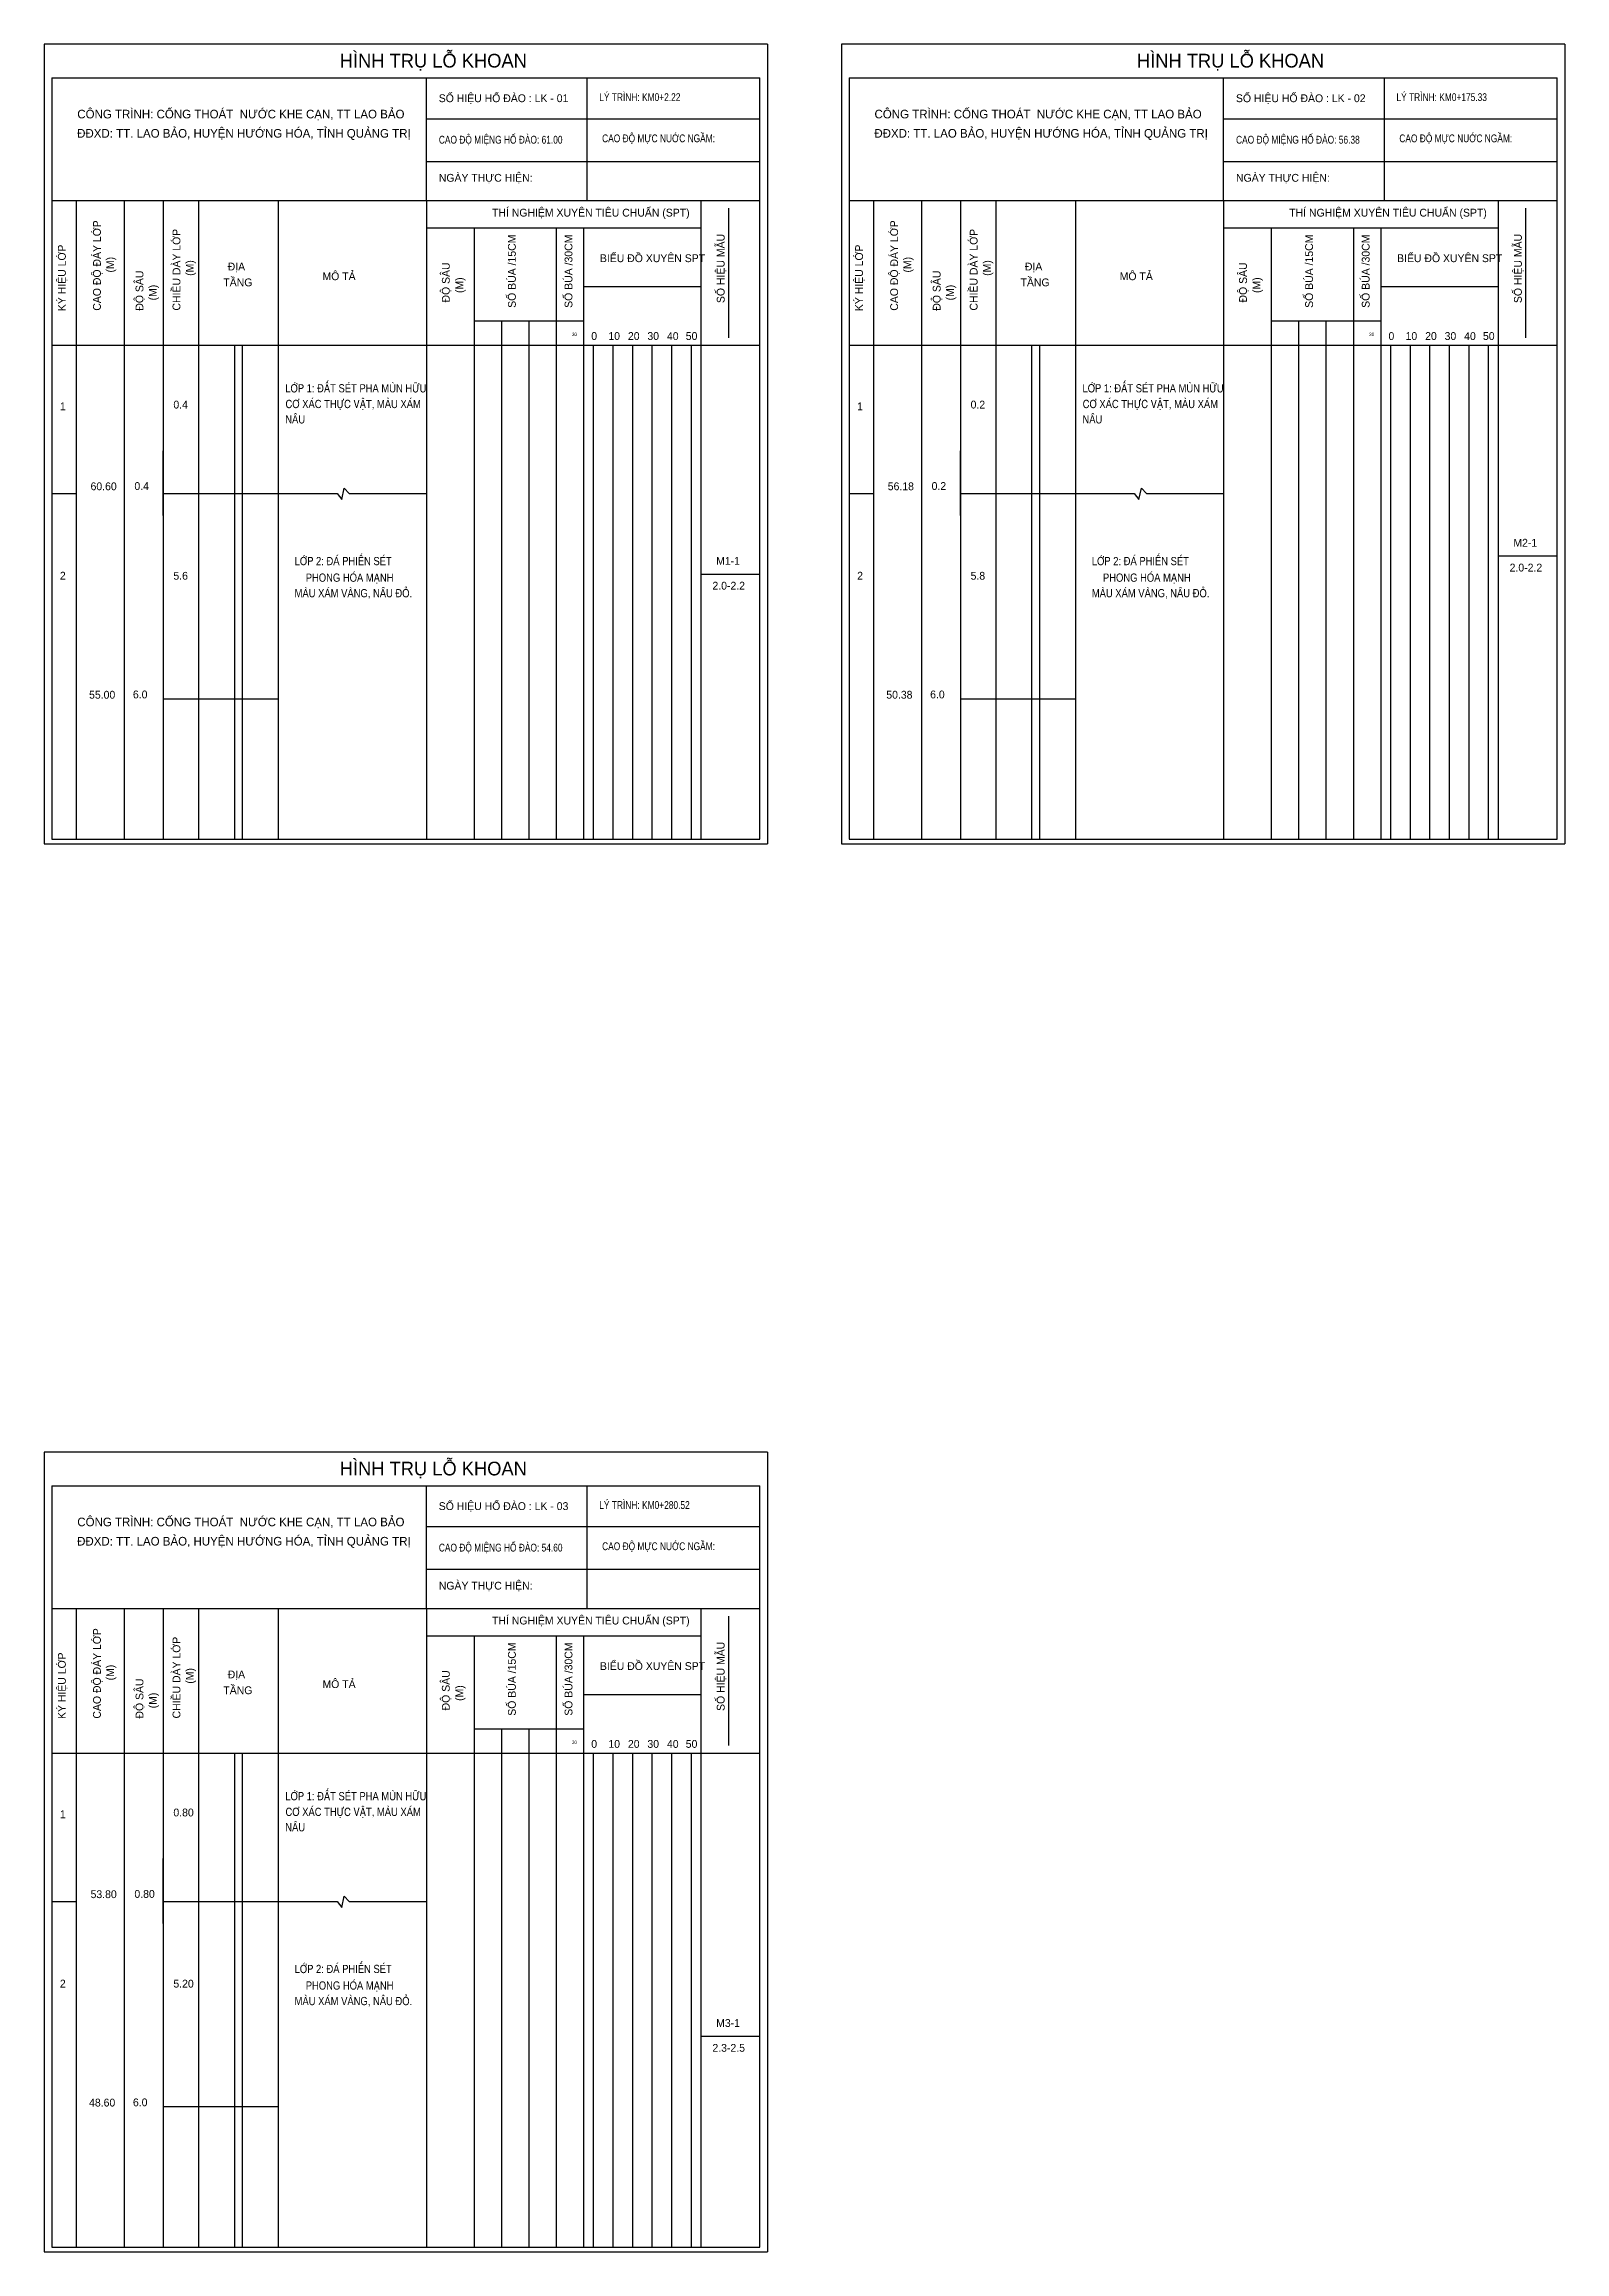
# Model space of a CAD drawing. Header units: metres. Extents: x 2360 to 4597, y 3667 to 5085.
# Drawn here: x 4208 to 4597, y 4027 to 4591 of the extents above; entities that cross this region are included whole.
import ezdxf
from ezdxf.enums import TextEntityAlignment as Align

# ---------------------------------------------------------------- set-up
doc = ezdxf.new("R2010")
doc.units = ezdxf.units.M
doc.header["$MEASUREMENT"] = 0
doc.layers.add('Dia-Chat', color=8, linetype='Continuous')
doc.layers.add('Tieu-De', color=4, linetype='Continuous')
doc.styles.add('Kten1', font='VHAVAN.TTF')
doc.styles.get("Standard").update_dxf_attribs({"font": 'VHARIALN.TTF', "height": 2})

msp = doc.modelspace()

# ---------------------------------------------------------------- texts
at = {"layer": 'Dia-Chat', "color": 3}
for s, p in [('LíP 1: ®Êt SÐT PHA MïN H÷U', (4269.594, 4502.14)), ('LíP 1: ®Êt SÐT PHA MïN H÷U', (4473.433, 4502.14)), ('C¥ X¸C THùC VËT, mµu x¸m', (4269.651, 4498.131)), ('C¥ X¸C THùC VËT, mµu x¸m', (4473.49, 4498.131)), ('n©u', (4269.585, 4494.202)), ('n©u', (4473.424, 4494.202)), ('LíP 2: §¸ PHIÕN SÐT', (4271.982, 4457.98)), ('LíP 2: §¸ PHIÕN SÐT', (4475.822, 4457.98)), ('mµu x¸m vµng, n©u ®á. ', (4271.974, 4449.774)), ('PHONG HãA M¹NH', (4274.827, 4453.744)), ('mµu x¸m vµng, n©u ®á. ', (4475.813, 4449.774)), ('PHONG HãA M¹NH', (4478.666, 4453.744)), ('LíP 1: ®Êt SÐT PHA MïN H÷U', (4269.594, 4142.324)), ('C¥ X¸C THùC VËT, mµu x¸m', (4269.651, 4138.314)), ('n©u', (4269.585, 4134.386)), ('LíP 2: §¸ PHIÕN SÐT', (4271.982, 4098.164)), ('PHONG HãA M¹NH', (4274.827, 4093.928)), ('mµu x¸m vµng, n©u ®á. ', (4271.974, 4089.958))]:
    msp.add_text(s, height=2.1, dxfattribs=at).set_placement(p)
at = {"layer": 'Tieu-De', "style": 'Kten1'}
for s, height, p in [('H×NH TRô Lç KHOAN', 3.5, (4283.516, 4585.167)), ('H×NH TRô Lç KHOAN', 3.5, (4487.355, 4585.167)), ('Sè hiÖu Hè §µO : LK - 01', 2, (4308.832, 4576.314)), ('Sè hiÖu Hè §µO : LK - 02', 2, (4512.671, 4576.314)), ('Ngµy thùc hiÖn:     ', 2, (4308.845, 4555.978)), ('Ngµy thùc hiÖn:     ', 2, (4512.684, 4555.978)), ('THÝ NGHIÖM XUY£N TI£U CHUÈN (SPT)', 2, (4322.457, 4547.071)), ('THÝ NGHIÖM XUY£N TI£U CHUÈN (SPT)', 2, (4526.296, 4547.071)), ('BIÓU §å xuyªn spt', 2, (4350.035, 4535.429)), ('BIÓU §å xuyªn spt', 2, (4553.875, 4535.429)), ('TÇNG', 2, (4253.753, 4529.254)), (' §ÞA ', 2, (4254.121, 4533.297)), ('  M¤ T¶', 2, (4277.617, 4530.821)), ('TÇNG', 2, (4457.592, 4529.254)), (' §ÞA ', 2, (4457.96, 4533.297)), ('  M¤ T¶', 2, (4481.456, 4530.821)), ('30', 0.85, (4342.884, 4516.551)), ('0', 2, (4347.828, 4515.545)), ('10', 2, (4352.204, 4515.545)), ('20', 2, (4357.206, 4515.545)), ('30', 2, (4362.182, 4515.545)), ('40', 2, (4367.184, 4515.523)), ('50', 2, (4371.99, 4515.545)), ('30', 0.85, (4546.723, 4516.551)), ('0', 2, (4551.667, 4515.545)), ('10', 2, (4556.043, 4515.545)), ('20', 2, (4561.045, 4515.545)), ('30', 2, (4566.021, 4515.545)), ('40', 2, (4571.023, 4515.523)), ('50', 2, (4575.829, 4515.545)), ('1', 2, (4211.964, 4497.56)), ('0.4', 2, (4240.983, 4498.014)), ('1', 2, (4415.803, 4497.56)), ('0.2', 2, (4444.822, 4498.014)), ('60.60', 2, (4219.803, 4477.134)), ('0.4', 2, (4231.015, 4477.204)), ('56.18', 2, (4423.642, 4477.134)), ('0.2', 2, (4434.854, 4477.204)), ('M2-1', 2, (4583.6, 4462.704)), ('M1-1', 2, (4379.761, 4458.081)), ('2.0-2.2', 2, (4582.647, 4456.359)), ('2', 2, (4211.964, 4454.282)), ('5.6', 2, (4240.983, 4454.269)), ('2.0-2.2', 2, (4378.808, 4451.736)), ('2', 2, (4415.803, 4454.282)), ('5.8', 2, (4444.822, 4454.269)), ('55.00', 2, (4219.425, 4423.868)), ('6.0', 2, (4230.638, 4423.938)), ('50.38', 2, (4423.264, 4423.868)), ('6.0', 2, (4434.477, 4423.938)), ('H×NH TRô Lç KHOAN', 3.5, (4283.516, 4225.351)), ('Sè hiÖu Hè §µO : LK - 03', 2, (4308.832, 4216.498)), ('Ngµy thùc hiÖn:     ', 2, (4308.845, 4196.162)), ('THÝ NGHIÖM XUY£N TI£U CHUÈN (SPT)', 2, (4322.457, 4187.255)), (' §ÞA ', 2, (4254.121, 4173.481)), ('BIÓU §å xuyªn spt', 2, (4350.035, 4175.613)), ('TÇNG', 2, (4253.753, 4169.438)), ('  M¤ T¶', 2, (4277.617, 4171.005)), ('30', 0.85, (4342.884, 4156.735)), ('0', 2, (4347.828, 4155.729)), ('10', 2, (4352.204, 4155.729)), ('20', 2, (4357.206, 4155.729)), ('30', 2, (4362.182, 4155.729)), ('40', 2, (4367.184, 4155.707)), ('50', 2, (4371.99, 4155.729)), ('1', 2, (4211.964, 4137.744)), ('0.80', 2, (4240.983, 4138.198)), ('53.80', 2, (4219.803, 4117.318)), ('0.80', 2, (4231.015, 4117.388)), ('2', 2, (4211.964, 4094.466)), ('5.20', 2, (4240.983, 4094.453)), ('M3-1', 2, (4379.761, 4084.394)), ('2.3-2.5', 2, (4378.808, 4078.049)), ('48.60', 2, (4219.425, 4064.052)), ('6.0', 2, (4230.638, 4064.122))]:
    msp.add_text(s, height=height, dxfattribs=at).set_placement(p)
at = {"layer": 'Tieu-De', "style": 'Kten1', "width": 0.8}
for s, p in [('lý tr×nh: KM0+2.22', (4349.875, 4576.595)), ('lý tr×nh: KM0+175.33', (4553.714, 4576.595)), ('CAO §é MIÖNG Hè §µO: 61.00', (4308.859, 4565.713)), ('Cao ®é mùc nuíc ngÇm: ', (4350.607, 4566.062)), ('CAO §é MIÖNG Hè §µO: 56.38', (4512.698, 4565.713)), ('Cao ®é mùc nuíc ngÇm: ', (4554.446, 4566.062)), ('lý tr×nh: KM0+280.52', (4349.875, 4216.779)), ('CAO §é MIÖNG Hè §µO: 54.60', (4308.859, 4205.897)), ('Cao ®é mùc nuíc ngÇm: ', (4350.607, 4206.246))]:
    msp.add_text(s, height=2, dxfattribs=at).set_placement(p)
at = {"layer": 'Tieu-De', "color": 2, "style": 'Kten1'}
for s, p in [('c«ng tr×nh: CèNG THO¸T  N¦íC KHE C¹N, TT LAO B¶O', (4258.241, 4573.266)), ('c«ng tr×nh: CèNG THO¸T  N¦íC KHE C¹N, TT LAO B¶O', (4462.08, 4573.266)), ('§§XD: TT. LAO B¶O, huyÖn H¦íNG HãA, TØNH QU¶NG TRÞ', (4259.015, 4568.346)), ('§§XD: TT. LAO B¶O, huyÖn H¦íNG HãA, TØNH QU¶NG TRÞ', (4462.854, 4568.346)), ('c«ng tr×nh: CèNG THO¸T  N¦íC KHE C¹N, TT LAO B¶O', (4258.241, 4213.45)), ('§§XD: TT. LAO B¶O, huyÖn H¦íNG HãA, TØNH QU¶NG TRÞ', (4259.015, 4208.53))]:
    msp.add_text(s, height=2.2, dxfattribs=at).set_placement(p, align=Align.MIDDLE_CENTER)
at = {"layer": 'Tieu-De', "style": 'Kten1'}
for s, height, p in [('cao ®é ®¸y líp', 2, (4222.432, 4523.011)), ('CHIÒU Dµy líp', 2.00004, (4242.768, 4523.05)), ('  Sè BóA /15cm', 2, (4328.533, 4522.259)), ('  Sè BóA /30cm', 2, (4343.011, 4522.259)), ('Sè hiÖu mÉu ', 2.00004, (4381.926, 4524.968)), ('cao ®é ®¸y líp', 2, (4426.271, 4523.011)), ('CHIÒU Dµy líp', 2.00004, (4446.607, 4523.05)), ('  Sè BóA /15cm', 2, (4532.372, 4522.259)), ('  Sè BóA /30cm', 2, (4546.85, 4522.259)), ('Sè hiÖu mÉu ', 2.00004, (4585.765, 4524.968)), ('ký hiÖu líp', 2, (4213.465, 4522.906)), ('             (m)', 2, (4225.799, 4523.11)), ('ký hiÖu líp', 2, (4417.304, 4522.906)), ('             (m)', 2, (4429.638, 4523.11)), (' ®é S¢U', 2, (4233.313, 4522.274)), ('             (m)', 2.00004, (4246.168, 4522.263)), ('    ®é S¢U', 2, (4311.639, 4522.132)), (' (m)', 2.0001, (4315.106, 4526.79)), (' ®é S¢U', 2, (4437.152, 4522.274)), ('             (m)', 2.00004, (4450.007, 4522.263)), ('    ®é S¢U', 2, (4515.478, 4522.132)), (' (m)', 2.0001, (4518.945, 4526.79)), ('             (m)', 2.00004, (4236.714, 4515.978)), ('             (m)', 2.00004, (4440.553, 4515.978)), ('cao ®é ®¸y líp', 2, (4222.432, 4163.195)), ('CHIÒU Dµy líp', 2.00004, (4242.768, 4163.234)), ('  Sè BóA /15cm', 2, (4328.533, 4162.443)), ('  Sè BóA /30cm', 2, (4343.011, 4162.443)), ('Sè hiÖu mÉu ', 2.00004, (4381.926, 4165.151)), ('ký hiÖu líp', 2, (4213.465, 4163.09)), ('             (m)', 2, (4225.799, 4163.294)), ('             (m)', 2.00004, (4246.168, 4162.447)), ('    ®é S¢U', 2, (4311.639, 4162.316)), (' ®é S¢U', 2, (4233.313, 4162.458)), ('             (m)', 2.00004, (4236.714, 4156.162)), (' (m)', 2.0001, (4315.106, 4166.974))]:
    msp.add_text(s, height=height, rotation=90, dxfattribs=at).set_placement(p)

# ---------------------------------------------------------------- linework, layer by layer
at = {"color": 1}
for p, q in [((4207.932, 4591.138), (4207.932, 4386.729)), ((4392.932, 4591.138), (4207.932, 4591.138)), ((4411.771, 4591.138), (4411.771, 4386.729)), ((4596.771, 4591.138), (4411.771, 4591.138)), ((4207.932, 4386.729), (4392.932, 4386.729)), ((4411.771, 4386.729), (4596.771, 4386.729)), ((4207.932, 4231.322), (4207.932, 4026.913)), ((4392.932, 4231.322), (4207.932, 4231.322)), ((4207.932, 4026.913), (4392.932, 4026.913))]:
    msp.add_line(p, q, dxfattribs=at)
for p, q in [((4209.932, 4582.496), (4209.932, 4387.956)), ((4390.932, 4387.956), (4390.932, 4582.496)), ((4413.771, 4582.496), (4413.771, 4387.956)), ((4594.771, 4387.956), (4594.771, 4582.496)), ((4209.932, 4551.184), (4390.932, 4551.184)), ((4209.932, 4551.184), (4390.932, 4551.184)), ((4216.131, 4551.184), (4216.131, 4387.956)), ((4228.395, 4551.184), (4228.395, 4387.956)), ((4238.375, 4551.184), (4238.375, 4387.956)), ((4247.394, 4551.184), (4247.394, 4387.956)), ((4267.772, 4551.184), (4267.772, 4387.956)), ((4305.688, 4551.184), (4305.688, 4387.956)), ((4375.932, 4387.956), (4375.932, 4551.184)), ((4413.771, 4551.184), (4594.771, 4551.184)), ((4413.771, 4551.184), (4594.771, 4551.184)), ((4419.97, 4551.184), (4419.97, 4387.956)), ((4432.234, 4551.184), (4432.234, 4387.956)), ((4442.214, 4551.184), (4442.214, 4387.956)), ((4451.233, 4551.184), (4451.233, 4387.956)), ((4471.611, 4551.184), (4471.611, 4387.956)), ((4509.527, 4551.184), (4509.527, 4387.956)), ((4579.771, 4387.956), (4579.771, 4551.184)), ((4305.688, 4544.184), (4375.932, 4544.184)), ((4307.444, 4544.184), (4375.932, 4544.184)), ((4317.932, 4387.956), (4317.932, 4544.184)), ((4338.932, 4387.956), (4338.932, 4544.184)), ((4345.932, 4387.956), (4345.932, 4544.184)), ((4509.527, 4544.184), (4579.771, 4544.184)), ((4511.283, 4544.184), (4579.771, 4544.184)), ((4521.771, 4387.956), (4521.771, 4544.184)), ((4542.771, 4387.956), (4542.771, 4544.184)), ((4549.771, 4387.956), (4549.771, 4544.184)), ((4345.932, 4529.184), (4375.932, 4529.184)), ((4549.771, 4529.184), (4579.771, 4529.184)), ((4324.932, 4387.956), (4324.932, 4520.417)), ((4331.932, 4387.956), (4331.932, 4520.417)), ((4528.771, 4387.956), (4528.771, 4520.417)), ((4535.771, 4387.956), (4535.771, 4520.417)), ((4209.932, 4514.184), (4390.932, 4514.184)), ((4209.932, 4514.184), (4216.131, 4514.184)), ((4256.583, 4514.184), (4256.583, 4387.956)), ((4258.583, 4514.184), (4258.583, 4387.956)), ((4348.432, 4387.956), (4348.432, 4514.184)), ((4348.432, 4387.956), (4348.432, 4514.184)), ((4353.432, 4387.956), (4353.432, 4514.184)), ((4358.432, 4387.956), (4358.432, 4514.184)), ((4363.432, 4387.956), (4363.432, 4514.184)), ((4368.432, 4387.956), (4368.432, 4514.184)), ((4373.432, 4387.956), (4373.432, 4514.184)), ((4413.771, 4514.184), (4594.771, 4514.184)), ((4413.771, 4514.184), (4419.97, 4514.184)), ((4460.422, 4514.184), (4460.422, 4387.956)), ((4462.422, 4514.184), (4462.422, 4387.956)), ((4552.271, 4387.956), (4552.271, 4514.184)), ((4552.271, 4387.956), (4552.271, 4514.184)), ((4557.271, 4387.956), (4557.271, 4514.184)), ((4562.271, 4387.956), (4562.271, 4514.184)), ((4567.271, 4387.956), (4567.271, 4514.184)), ((4572.271, 4387.956), (4572.271, 4514.184)), ((4577.271, 4387.956), (4577.271, 4514.184)), ((4238.375, 4470.687), (4238.375, 4487.223)), ((4442.214, 4470.687), (4442.214, 4487.223)), ((4209.932, 4476.264), (4216.131, 4476.264)), ((4413.771, 4476.264), (4419.97, 4476.264)), ((4209.932, 4387.956), (4390.932, 4387.956)), ((4413.771, 4387.956), (4594.771, 4387.956)), ((4209.932, 4222.68), (4209.932, 4028.14)), ((4390.932, 4028.14), (4390.932, 4222.68)), ((4209.932, 4191.368), (4390.932, 4191.368)), ((4209.932, 4191.368), (4390.932, 4191.368)), ((4216.131, 4191.368), (4216.131, 4028.14)), ((4228.395, 4191.368), (4228.395, 4028.14)), ((4238.375, 4191.368), (4238.375, 4028.14)), ((4247.394, 4191.368), (4247.394, 4028.14)), ((4267.772, 4191.368), (4267.772, 4028.14)), ((4305.688, 4191.368), (4305.688, 4028.14)), ((4375.932, 4028.14), (4375.932, 4191.368)), ((4305.688, 4184.368), (4375.932, 4184.368)), ((4307.444, 4184.368), (4375.932, 4184.368)), ((4317.932, 4028.14), (4317.932, 4184.368)), ((4338.932, 4028.14), (4338.932, 4184.368)), ((4345.932, 4028.14), (4345.932, 4184.368)), ((4345.932, 4169.368), (4375.932, 4169.368)), ((4324.932, 4028.14), (4324.932, 4160.601)), ((4331.932, 4028.14), (4331.932, 4160.601)), ((4209.932, 4154.368), (4390.932, 4154.368)), ((4209.932, 4154.368), (4216.131, 4154.368)), ((4256.583, 4154.368), (4256.583, 4028.14)), ((4258.583, 4154.368), (4258.583, 4028.14)), ((4348.432, 4028.14), (4348.432, 4154.368)), ((4348.432, 4028.14), (4348.432, 4154.368)), ((4353.432, 4028.14), (4353.432, 4154.368)), ((4358.432, 4028.14), (4358.432, 4154.368)), ((4363.432, 4028.14), (4363.432, 4154.368)), ((4368.432, 4028.14), (4368.432, 4154.368)), ((4373.432, 4028.14), (4373.432, 4154.368)), ((4238.375, 4110.871), (4238.375, 4127.407)), ((4209.932, 4116.448), (4216.131, 4116.448)), ((4209.932, 4028.14), (4390.932, 4028.14))]:
    msp.add_line(p, q)
at = {"color": 2}
for p, q in [((4346.704, 4582.496), (4346.704, 4551.184)), ((4550.543, 4582.496), (4550.543, 4551.184)), ((4346.704, 4222.68), (4346.704, 4191.368))]:
    msp.add_line(p, q, dxfattribs=at)
at = {"color": 1, "flags": 128}
for points in [[(4392.932, 4591.138), (4392.932, 4386.729)], [(4596.771, 4591.138), (4596.771, 4386.729)], [(4392.932, 4231.322), (4392.932, 4026.913)]]:
    msp.add_lwpolyline(points, dxfattribs=at)
at = {"flags": 128}
for points in [[(4238.375, 4514.184), (4267.772, 4514.184)], [(4442.214, 4514.184), (4471.611, 4514.184)], [(4238.375, 4476.264), (4267.772, 4476.264)], [(4442.214, 4476.264), (4471.611, 4476.264)], [(4238.375, 4423.862), (4267.772, 4423.862)], [(4442.214, 4423.862), (4471.611, 4423.862)], [(4238.375, 4154.368), (4267.772, 4154.368)], [(4238.375, 4116.448), (4267.772, 4116.448)], [(4238.375, 4064.046), (4267.772, 4064.046)]]:
    msp.add_lwpolyline(points, dxfattribs=at)
at = {"color": 2}
for points in [[(4267.772, 4476.264), (4282.836, 4476.264), (4284.011, 4474.772), (4284.688, 4477.661), (4285.925, 4476.299), (4305.688, 4476.299)], [(4471.611, 4476.264), (4486.675, 4476.264), (4487.85, 4474.772), (4488.527, 4477.661), (4489.764, 4476.299), (4509.527, 4476.299)], [(4267.772, 4116.448), (4282.836, 4116.448), (4284.011, 4114.956), (4284.688, 4117.845), (4285.925, 4116.483), (4305.688, 4116.483)]]:
    msp.add_lwpolyline(points, dxfattribs=at)
at = {"layer": 'Tieu-De'}
for p, q in [((4209.932, 4582.496), (4390.932, 4582.496)), ((4209.932, 4582.496), (4390.932, 4582.496)), ((4209.932, 4582.496), (4390.909, 4582.496)), ((4209.932, 4582.496), (4390.932, 4582.496)), ((4306.432, 4582.496), (4390.932, 4582.496)), ((4413.771, 4582.496), (4594.771, 4582.496)), ((4413.771, 4582.496), (4594.771, 4582.496)), ((4413.771, 4582.496), (4594.748, 4582.496)), ((4413.771, 4582.496), (4594.771, 4582.496)), ((4510.271, 4582.496), (4594.771, 4582.496)), ((4305.688, 4572.066), (4390.932, 4572.066)), ((4306.432, 4572.066), (4390.932, 4572.066)), ((4509.527, 4572.066), (4594.771, 4572.066)), ((4510.271, 4572.066), (4594.771, 4572.066)), ((4305.688, 4561.184), (4390.932, 4561.184)), ((4509.527, 4561.184), (4594.771, 4561.184)), ((4382.905, 4549.191), (4382.905, 4516.106)), ((4586.744, 4549.191), (4586.744, 4516.106)), ((4317.932, 4520.417), (4345.932, 4520.417)), ((4521.771, 4520.417), (4549.771, 4520.417)), ((4209.932, 4222.68), (4390.932, 4222.68)), ((4209.932, 4222.68), (4390.932, 4222.68)), ((4209.932, 4222.68), (4390.909, 4222.68)), ((4209.932, 4222.68), (4390.932, 4222.68)), ((4306.432, 4222.68), (4390.932, 4222.68)), ((4305.688, 4212.25), (4390.932, 4212.25)), ((4306.432, 4212.25), (4390.932, 4212.25)), ((4305.688, 4201.368), (4390.932, 4201.368)), ((4382.905, 4189.375), (4382.905, 4156.29)), ((4317.932, 4160.601), (4345.932, 4160.601))]:
    msp.add_line(p, q, dxfattribs=at)
for points in [[(4305.688, 4551.184), (4305.688, 4582.496)], [(4509.527, 4551.184), (4509.527, 4582.496)], [(4579.771, 4460.339), (4594.771, 4460.339)], [(4375.932, 4455.716), (4390.932, 4455.716)], [(4305.688, 4191.368), (4305.688, 4222.68)], [(4375.932, 4082.03), (4390.932, 4082.03)]]:
    msp.add_lwpolyline(points, dxfattribs=at)

msp.set_redraw_order([(e.dxf.handle, doc.entitydb.next_handle()) for e in msp.query("TEXT MTEXT ATTDEF DIMENSION ARC_DIMENSION")])  # texts and dimensions are drawn at this point

doc.saveas('drawing.dxf')
